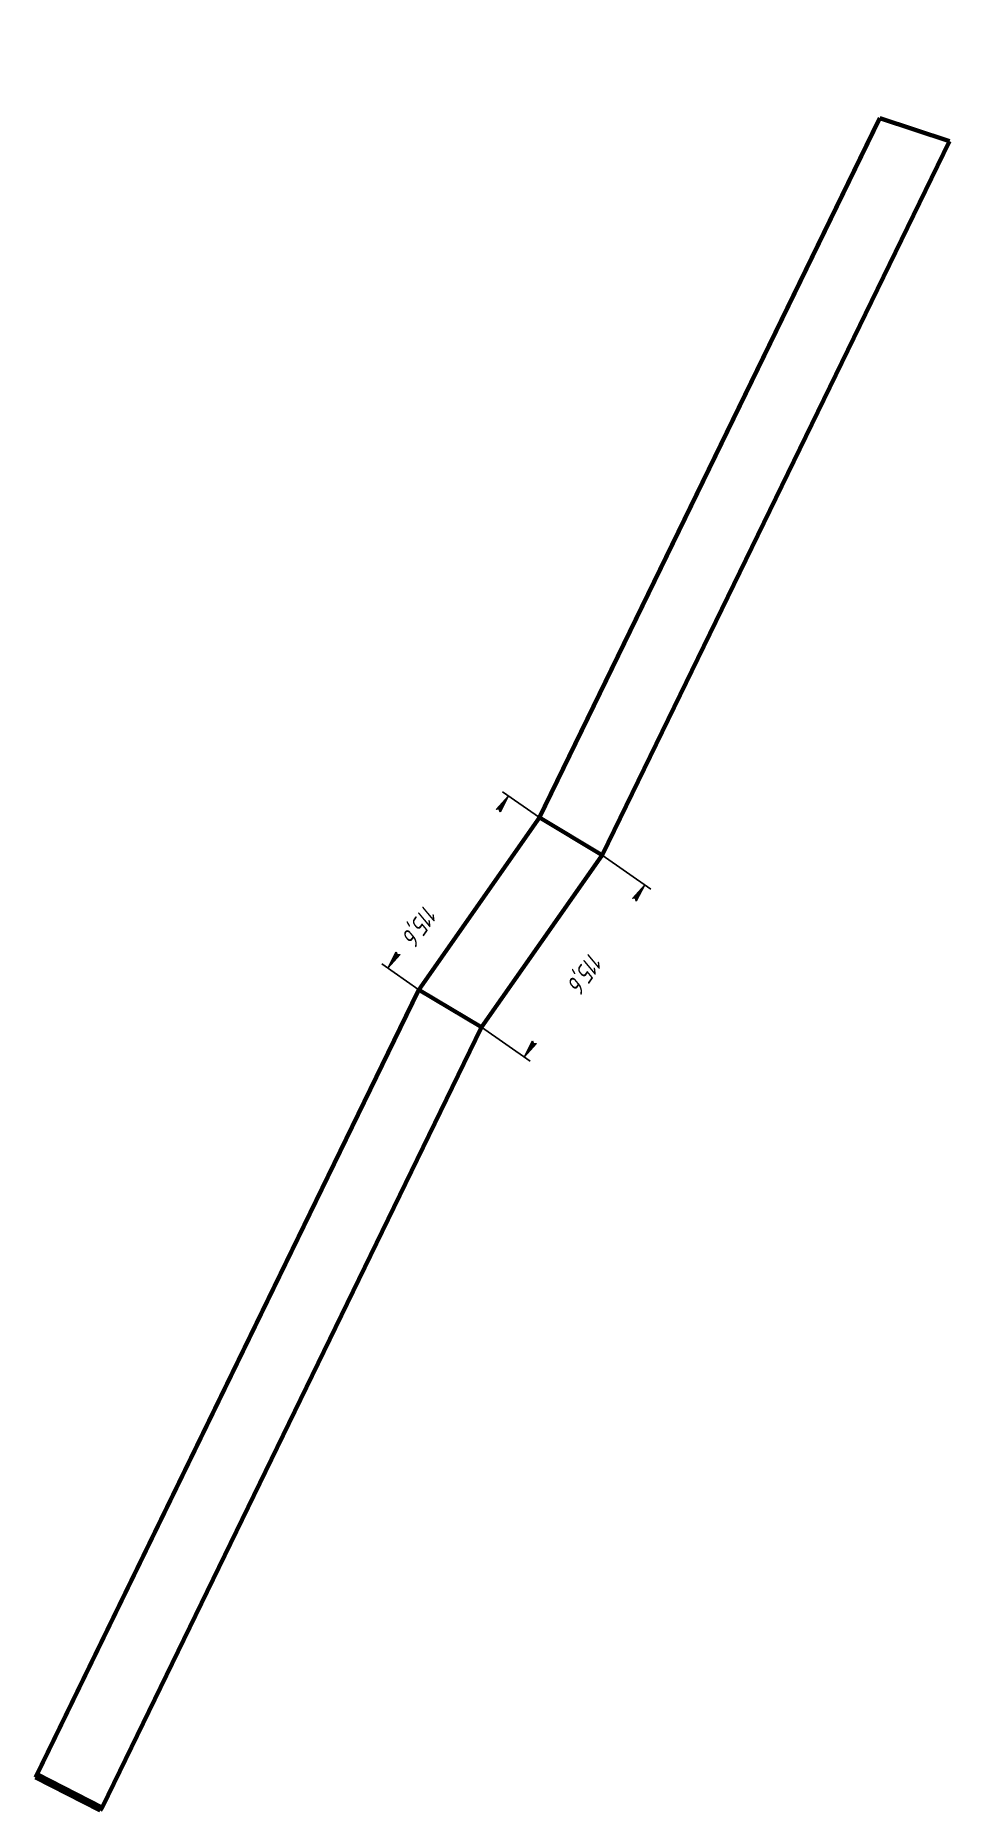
# Model space of a CAD drawing. Header units: millimetres. Extents: x 0 to 4434, y -229 to 1640.
# Drawn here: x 1917.9 to 2169.2, y 1152 to 1639.8 of the extents above; entities that cross this region are included whole.
import ezdxf

# ---------------------------------------------------------------- set-up
doc = ezdxf.new("R2010")
doc.units = ezdxf.units.MM
doc.linetypes.add('K5LT_BASIC', pattern=[0])
doc.linetypes.add('K5LT_THIN', pattern=[0])
doc.layers.add('Системный слой', color=7, linetype='Continuous')
doc.layers.add('Системный слой (1)', color=7, linetype='Continuous', true_color=0x909090)
doc.styles.add('KDIMTEXTSTYLE', font='GOST_AU.SHX', dxfattribs={"width": 0.96, "oblique": 15, "height": 5})
doc.dimstyles.new('KDIMSTYLE (0.50)', dxfattribs={"dimtxt": 5, "dimasz": 1, "dimexe": 2, "dimexo": 0, "dimgap": 1, "dimtad": 1, "dimlfac": 2, "dimtxsty": 'KDIMTEXTSTYLE', "dimsah": 1, "dimcen": 0, "dimdle": 1, "dimadec": 0, "dimazin": 0, "dimtfac": 0.667, "dimtmove": 0, "dimatfit": 3, "dimfxl": 1, "dimtvp": 1, "dimtolj": 1, "dimtzin": 0, "dimarcsym": 0})

msp = doc.modelspace()

# ---------------------------------------------------------------- blocks, each defined once
blk = doc.blocks.new('KDIMARROW_01')
at = {"layer": 'Системный слой'}
blk.add_hatch(color=0, dxfattribs=at).paths.add_polyline_path([(-5, -0.6582624912261956), (0, 0), (-5, 0.658262491226197), (-4.5, 5.51091059616309e-16)])
at = {"layer": 'Системный слой', "color": 0, "linetype": 'K5LT_THIN', "lineweight": 18}
for p, q in [((-4.5, 5.51091059616309e-16), (-5, 0.658262491226197)), ((-5, 0.658262491226197), (0, 0)), ((0, 0), (-5, -0.6582624912261956)), ((-5, -0.6582624912261956), (-4.5, 5.51091059616309e-16))]:
    blk.add_line(p, q, dxfattribs=at)
at = {"layer": 'Системный слой (1)', "color": 0, "linetype": 'K5LT_THIN', "lineweight": 18}
blk.add_line((0, 0), (-1, 0), dxfattribs=at)

# ---------------------------------------------------------------- dimensions: what is measured, and where the dimension line sits
at = {"layer": 'Системный слой (1)', "color": 7}
for base, p1, p2, angle, location in [((2014.788439643442, 1383.535474863966), (2056.51445194134, 1424.872267227427), (2023.331899302434, 1377.545356447583), 234.9643590697989, (2023.399727845989, 1395.817401239444)), ((2052.244381033593, 1359.085065750656), (2073.741749150663, 1414.604868145482), (2040.559196511757, 1367.277957365637), 234.9643590697994, (2068.835657353046, 1382.748521140578))]:
    msp.add_linear_dim(base=base, p1=p1, p2=p2, angle=angle, location=location, dimstyle='KDIMSTYLE (0.50)', override={"dimexo": 0, "dimpost": '\\H5.0;\\W0.965;\\Q15;<>', "dimblk1": 'KDIMARROW_01', "dimblk2": 'KDIMARROW_01', "dimse1": 0, "dimse2": 0, "dimclrt": 7, "dimtolj": 1}, dxfattribs=at).render()

# ---------------------------------------------------------------- linework, layer by layer
at = {"layer": 'Системный слой (1)', "color": 5, "linetype": 'K5LT_BASIC', "lineweight": 60, "true_color": 0x0000ff}
for p, q in [((2056.216823671211, 1424.447772260472), (2149.581836893074, 1616.304322160825)), ((2056.51445194134, 1424.872267227427), (2150.080991663232, 1617.142935625436)), ((2150.080991663232, 1617.142935625436), (2149.581836893074, 1616.304322160825)), ((2169.217783381254, 1610.799372848447), (2150.080991663232, 1617.142935625436)), ((2073.741749150663, 1414.604868145482), (2169.217783381254, 1610.799372848447)), ((2023.331899302434, 1377.545356447583), (2056.51445194134, 1424.872267227427)), ((2056.51445194134, 1424.872267227427), (2073.741749150663, 1414.604868145482)), ((2040.559196511757, 1367.277957365637), (2073.741749150663, 1414.604868145482)), ((2073.741749150663, 1414.604868145482), (2073.44029638737, 1414.172514195399)), ((2040.555372018593, 1367.27009838251), (2073.44029638737, 1414.172514195399)), ((2023.030446539141, 1377.1130024975), (1917.923525085336, 1161.127906743748)), ((2023.331899302434, 1377.545356447583), (1918.422679855494, 1161.966520208359)), ((2023.331899302434, 1377.545356447583), (2023.030446539141, 1377.1130024975)), ((2040.559196511757, 1367.277957365637), (2023.331899302434, 1377.545356447583)), ((2040.559196511757, 1367.277957365637), (1936.216878447054, 1152.864051538528)), ((1918.422679855494, 1161.966520208359), (1917.923525085336, 1161.127906743748)), ((1917.923525085336, 1161.127906743748), (1935.717723676896, 1152.025438073918)), ((1936.216878447054, 1152.864051538528), (1918.422679855494, 1161.966520208359)), ((1935.717723676896, 1152.025438073918), (1936.216878447054, 1152.864051538528))]:
    msp.add_line(p, q, dxfattribs=at)

msp.set_redraw_order([(e.dxf.handle, doc.entitydb.next_handle()) for e in msp.query("TEXT MTEXT ATTDEF DIMENSION ARC_DIMENSION")])  # texts and dimensions are drawn at this point

doc.saveas('drawing.dxf')
